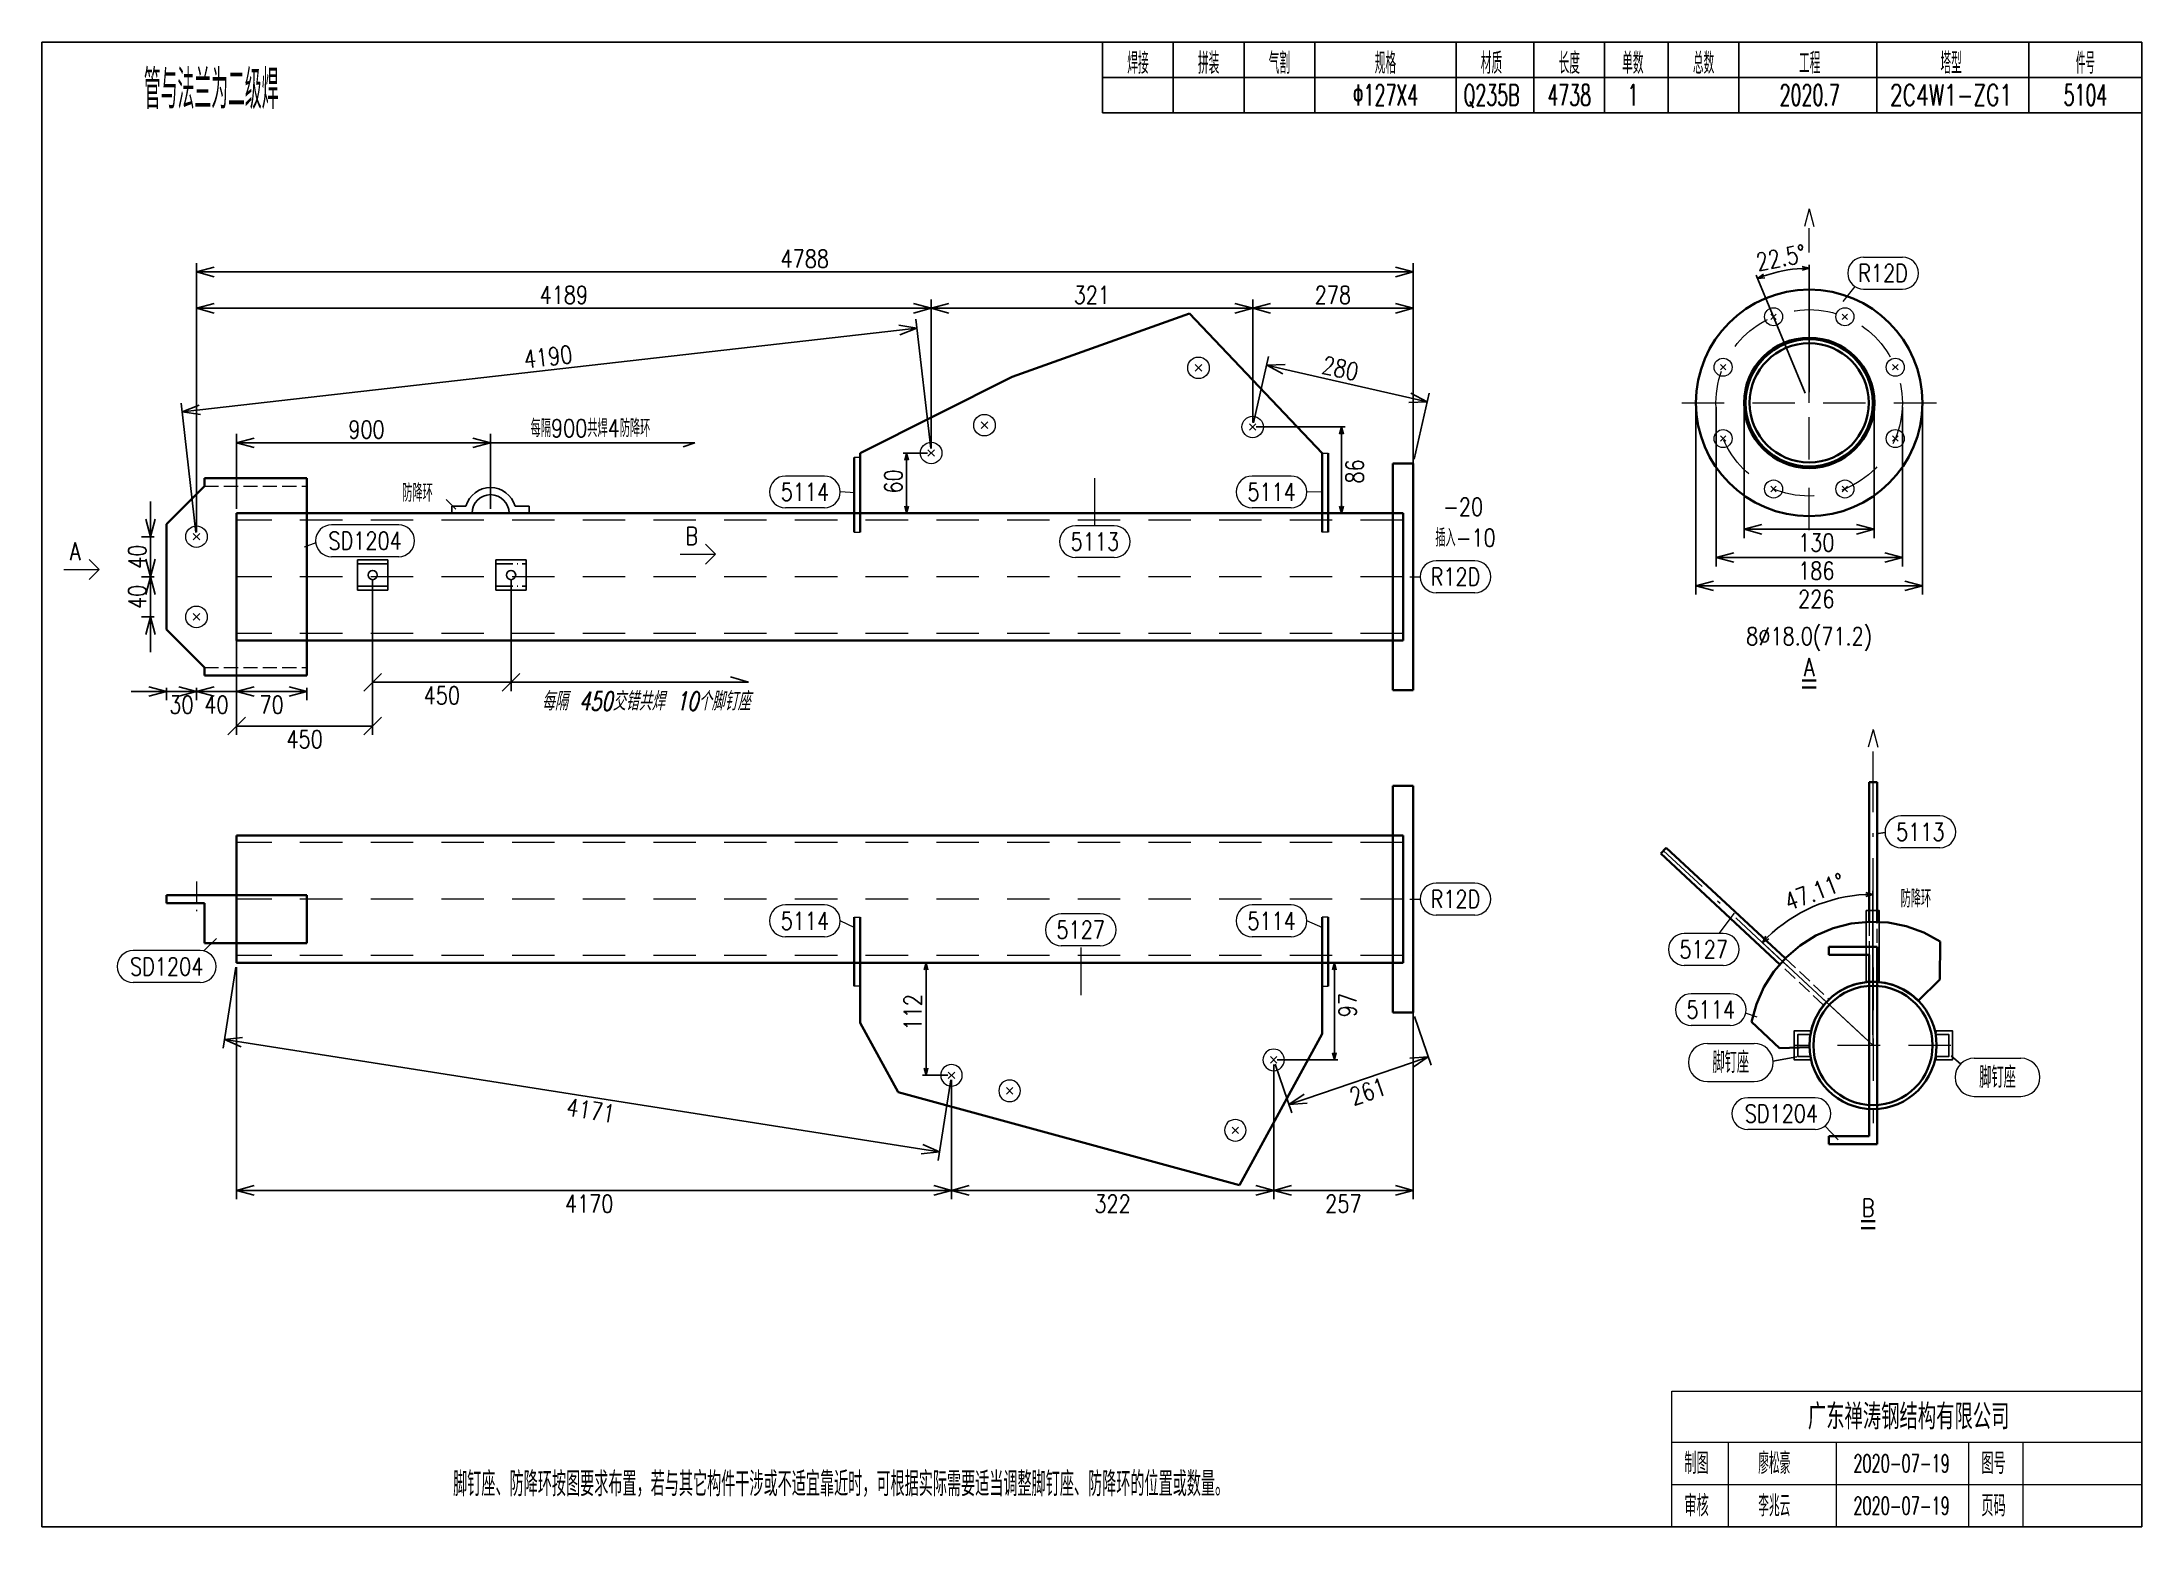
# Model space of a CAD drawing. Extents: x 154981 to 165753, y -86801 to -82885.
# Drawn here: x 157341.1 to 157638.1, y -84766.7 to -84556.7 of the extents above; entities that cross this region are included whole.
import ezdxf
from ezdxf.enums import TextEntityAlignment as Align

# ---------------------------------------------------------------- set-up
doc = ezdxf.new("R2010")
doc.units = 0
doc.header["$MEASUREMENT"] = 0
for name, pattern in [('ACAD_ISO10W100', [18, 12, -3, 0, -3]), ('一点画线', [5.2, 3, -1, 0.2, -1]), ('虚线', [2.75, 2, -0.75]), ('长一点画线', [16.5, 10, -3, 0.5, -3]), ('长虚线', [10, 6, -4])]:
    doc.linetypes.add(name, pattern=pattern)
doc.layers.get('0').update_dxf_attribs({"linetype": 'CONTINUOUS', "lineweight": 25})
doc.layers.get('Defpoints').update_dxf_attribs({"linetype": 'CONTINUOUS'})
doc.layers.add('12', color=7, linetype='CONTINUOUS')
doc.layers.add('4', color=7, linetype='CONTINUOUS', lineweight=25)
doc.layers.add('5', color=7, linetype='CONTINUOUS', lineweight=25)
doc.styles.add('DimFont', font='simplex.shx', dxfattribs={"width": 0.8, "bigfont": 'gbhzfs.shx'})
doc.styles.add('hz', font='txt.shx', dxfattribs={"width": 0.7, "oblique": 12, "bigfont": 'hztxt.shx'})
doc.styles.get("Standard").update_dxf_attribs({"font": 'simplex.shx', "width": 0.7, "height": 3, "bigfont": 'gbhzfs.shx'})
doc.dimstyles.new('DHDxfDimStyleOblique', dxfattribs={"dimtxt": 2.5, "dimasz": 2.5, "dimexe": 1.25, "dimexo": 0.625, "dimtad": 2, "dimtxsty": 'DimFont', "dimblk": 'OBLIQUE', "dimblk1": 'OBLIQUE', "dimblk2": 'OBLIQUE', "dimcen": 2.5, "dimadec": 0, "dimazin": 0, "dimtfac": 1, "dimtmove": 0, "dimatfit": 3, "dimfxl": 0, "dimarcsym": 0})
doc.dimstyles.new('DHDxfDimStyleOpen30', dxfattribs={"dimtxt": 2.5, "dimasz": 2.5, "dimexe": 1.25, "dimexo": 0.625, "dimtad": 2, "dimtxsty": 'DimFont', "dimblk": 'OPEN30', "dimblk1": 'OPEN30', "dimblk2": 'OPEN30', "dimcen": 2.5, "dimadec": 0, "dimazin": 0, "dimtfac": 1, "dimtmove": 0, "dimatfit": 3, "dimfxl": 0, "dimarcsym": 0})

msp = doc.modelspace()

# ---------------------------------------------------------------- texts
at = {"layer": '12', "color": 140, "style": 'hz', "oblique": 12, "width": 0.7}
msp.add_text('每隔 450交错共焊 10个脚钉座', height=2.625, dxfattribs=at).set_placement((157426.54016, -84649.74433), align=Align.MIDDLE)
at = {"layer": '4', "color": 1, "linetype": 'Continuous', "lineweight": 25}
for s, height, width, p in [('焊接', 3, 0.7, (157496.11666, -84559.66733)), ('拼装', 3, 0.7, (157506.11666, -84559.66733)), ('气割', 3, 0.7, (157516.11666, -84559.66733)), ('规格', 3, 0.7, (157531.11666, -84559.66733)), ('材质', 3, 0.7, (157546.11666, -84559.66733)), ('长度', 3, 0.7, (157557.11666, -84559.66733)), ('单数', 3, 0.7, (157566.11666, -84559.66733)), ('总数', 3, 0.7, (157576.11666, -84559.66733)), ('工程', 3, 0.7, (157591.11666, -84559.66733)), ('塔型', 3, 0.7, (157611.11666, -84559.66733)), ('件号', 3, 0.6, (157630.11666, -84559.66733)), ('管与法兰为二级焊', 5.5125, 0.6, (157365.04087, -84563.37392)), ('Φ127X4', 3, 0.6, (157531.11666, -84564.16733)), ('Q235B', 3, 0.6, (157546.11666, -84564.16733)), ('4738', 3, 0.6, (157557.11666, -84564.16733)), ('1', 3, 0.6, (157566.11666, -84564.16733)), ('2020.7', 3, 0.6, (157591.11666, -84564.16733)), ('2C4W1-ZG1', 3, 0.7, (157611.11666, -84564.16733)), ('5104', 3, 0.6, (157630.11666, -84564.16733))]:
    msp.add_text(s, height=height, dxfattribs=dict(at, width=width)).set_placement(p, align=Align.MIDDLE_CENTER)
at = {"layer": '4', "color": 1, "linetype": 'Continuous', "lineweight": 13}
msp.add_text('广东禅涛钢结构有限公司', height=3.6, dxfattribs=at).set_placement((157605.11666, -84751.06733), align=Align.MIDDLE_CENTER)
for s, height, width, p in [('制图', 3, 0.8, (157575.11666, -84757.66733)), ('廖松豪', 3, 0.7, (157586.11666, -84757.66733)), ('2020-07-19', 2.5, 0.6, (157604.11666, -84757.66733)), ('图号', 3, 0.8, (157617.11666, -84757.66733)), ('审核', 3, 0.8, (157575.11666, -84763.66733)), ('李兆云', 3, 0.7, (157586.11666, -84763.66733)), ('2020-07-19', 2.5, 0.6, (157604.11666, -84763.66733)), ('页码', 3, 0.8, (157617.11666, -84763.66733))]:
    msp.add_text(s, height=height, dxfattribs=dict(at, width=width)).set_placement(p, align=Align.MIDDLE_CENTER)
at = {"layer": '5', "color": 6, "linetype": 'Continuous', "lineweight": 18, "width": 0.8}
for s, p in [('R12D', (157601.4973, -84589.35531)), ('5114', (157449.0201, -84620.2956)), ('5114', (157515.0201, -84620.2956)), ('SD1204', (157386.81648, -84627.20249)), ('5113', (157490.0201, -84627.32653)), ('R12D', (157541.0201, -84632.2956)), ('5113', (157606.76956, -84668.3692)), ('R12D', (157541.0201, -84677.87199)), ('5114', (157449.0201, -84680.94856)), ('5114', (157515.0201, -84680.94856)), ('5127', (157488.0201, -84682.21693)), ('SD1204', (157358.74639, -84687.41048)), ('5127', (157576.13586, -84684.99489)), ('5114', (157577.12625, -84693.50003)), ('SD1204', (157587.1201, -84708.21399))]:
    msp.add_text(s, height=2.5, dxfattribs=at).set_placement(p, align=Align.MIDDLE_CENTER)
at = {"layer": '5', "color": 2, "linetype": 'Continuous', "lineweight": 18, "width": 0.8}
for s, p in [('每隔900共焊4防降环', (157418.68693, -84611.15204)), ('防降环', (157394.2268, -84620.30212)), ('防降环', (157606.13711, -84677.67572))]:
    msp.add_text(s, height=2.5, dxfattribs=at).set_placement(p, align=Align.MIDDLE)
at = {"layer": '5', "color": 7, "linetype": 'Continuous', "lineweight": 18, "width": 0.8}
for s, p in [('-20', (157542.10588, -84622.40071)), ('插入-10', (157542.43897, -84626.7763)), ('8%%c18.0(71.2)', (157591.04914, -84640.69964))]:
    msp.add_text(s, height=2.5, dxfattribs=at).set_placement(p, align=Align.MIDDLE_CENTER)
at = {"layer": '5', "color": 6, "linetype": 'Continuous', "lineweight": 13, "width": 0.8}
for s, p in [('B', (157433.01511, -84626.51181)), ('A', (157345.83067, -84628.67347))]:
    msp.add_text(s, height=2.5, dxfattribs=at).set_placement(p, align=Align.MIDDLE_CENTER)
at = {"layer": '5', "color": 6, "linetype": 'Continuous', "lineweight": 18, "width": 0.8}
for s, p in [('A', (157591.04914, -84643.82464)), ('B', (157599.38472, -84720.27778))]:
    msp.add_text(s, height=2.5, dxfattribs=at).set_placement(p, align=Align.TOP_CENTER)
at = {"layer": '5', "color": 1, "linetype": 'Continuous', "lineweight": 18, "width": 0.8}
for p in [(157579.95803, -84700.9751), (157617.68737, -84703.07064)]:
    msp.add_text('脚钉座', height=3, dxfattribs=at).set_placement(p, align=Align.MIDDLE_CENTER)
at = {"layer": '5', "color": 2, "linetype": 'Continuous', "lineweight": 18, "width": 0.8}
msp.add_text('脚钉座、防降环按图要求布置，若与其它构件干涉或不适宜靠近时，可根据实际需要适当调整脚钉座、防降环的位置或数量。', height=3.464208, dxfattribs=at).set_placement((157454.13801, -84758.85026), align=Align.TOP_CENTER)

# ---------------------------------------------------------------- blocks, each defined once
blk = doc.blocks.new('_OPEN30')
at = {"color": 0, "linetype": 'ByBlock', "lineweight": -2}
for p, q in [((-1, 0.27), (0, 0)), ((0, 0), (-1, -0.27)), ((0, 0), (-1, 0))]:
    blk.add_line(p, q, dxfattribs=at)
blk = doc.blocks.new('*D950')
at = {"layer": '5', "color": 3, "linetype": 'Continuous', "lineweight": -2}
for p, q in [((157368.63, -84622.67), (157368.63, -84612.1)), ((157404.55, -84622.67), (157404.55, -84612.1)), ((157402.05, -84613.35), (157371.13, -84613.35))]:
    blk.add_line(p, q, dxfattribs=at)
at = {"layer": 'Defpoints', "color": 0, "linetype": 'Continuous'}
for p in [(157368.63, -84613.35), (157368.63, -84623.3), (157404.55, -84623.3)]:
    blk.add_point(p, dxfattribs=at)
at = {"layer": '5', "color": 3, "linetype": 'Continuous', "lineweight": -2, "xscale": 2.5, "yscale": 2.5, "zscale": 2.5, "rotation": 180}
blk.add_blockref('_OPEN30', (157368.63, -84613.35), dxfattribs=at)
at = {"layer": '5', "color": 3, "linetype": 'Continuous', "lineweight": -2, "xscale": 2.5, "yscale": 2.5, "zscale": 2.5}
blk.add_blockref('_OPEN30', (157404.55, -84613.35), dxfattribs=at)
at = {"layer": '5', "color": 6, "linetype": 'Continuous', "lineweight": 18, "insert": (157387, -84611.48), "char_height": 2.5, "attachment_point": 5, "style": 'DimFont'}
blk.add_mtext('900', dxfattribs=at)
blk = doc.blocks.new('_OBLIQUE')
at = {"color": 0, "linetype": 'ByBlock', "lineweight": -2}
blk.add_line((-0.5, -0.5), (0.5, 0.5), dxfattribs=at)
blk = doc.blocks.new('*D949')
at = {"color": 0, "linetype": 'Continuous', "lineweight": -2}
for p, q in [((157387.88, -84632.67), (157387.88, -84648.45)), ((157407.45, -84632.67), (157407.45, -84648.45)), ((157407.45, -84647.2), (157387.88, -84647.2))]:
    blk.add_line(p, q, dxfattribs=at)
at = {"layer": 'Defpoints', "color": 0, "linetype": 'Continuous'}
for p in [(157387.88, -84632.05), (157407.45, -84632.05), (157387.88, -84647.2)]:
    blk.add_point(p, dxfattribs=at)
at = {"color": 0, "linetype": 'Continuous', "lineweight": -2, "xscale": 2.5, "yscale": 2.5, "zscale": 2.5, "rotation": 180}
blk.add_blockref('_OBLIQUE', (157387.88, -84647.2), dxfattribs=at)
at = {"color": 0, "linetype": 'Continuous', "lineweight": -2, "xscale": 2.5, "yscale": 2.5, "zscale": 2.5}
blk.add_blockref('_OBLIQUE', (157407.45, -84647.2), dxfattribs=at)
at = {"color": 0, "linetype": 'Continuous', "insert": (157397.67, -84649.07), "char_height": 2.5, "attachment_point": 5, "style": 'DimFont'}
blk.add_mtext('450', dxfattribs=at)
blk = doc.blocks.new('*D948')
at = {"color": 0, "linetype": 'Continuous', "lineweight": -2}
for p, q in [((157387.88, -84632.67), (157387.88, -84654.65)), ((157368.63, -84638.79), (157368.63, -84654.65)), ((157368.63, -84653.4), (157387.88, -84653.4))]:
    blk.add_line(p, q, dxfattribs=at)
at = {"layer": 'Defpoints', "color": 0, "linetype": 'Continuous'}
for p in [(157387.88, -84632.05), (157368.63, -84638.17), (157387.88, -84653.4)]:
    blk.add_point(p, dxfattribs=at)
at = {"color": 0, "linetype": 'Continuous', "lineweight": -2, "xscale": 2.5, "yscale": 2.5, "zscale": 2.5, "rotation": 180}
blk.add_blockref('_OBLIQUE', (157368.63, -84653.4), dxfattribs=at)
at = {"color": 0, "linetype": 'Continuous', "lineweight": -2, "xscale": 2.5, "yscale": 2.5, "zscale": 2.5}
blk.add_blockref('_OBLIQUE', (157387.88, -84653.4), dxfattribs=at)
at = {"color": 0, "linetype": 'Continuous', "insert": (157378.26, -84655.27), "char_height": 2.5, "attachment_point": 5, "style": 'DimFont'}
blk.add_mtext('450', dxfattribs=at)
blk = doc.blocks.new('*D975')
at = {"layer": '5', "color": 3, "linetype": 'Continuous', "lineweight": -2}
for p, q in [((157368.63, -84648.01), (157368.63, -84649.76)), ((157376.05, -84648.51), (157371.13, -84648.51)), ((157378.55, -84648.01), (157378.55, -84649.76))]:
    blk.add_line(p, q, dxfattribs=at)
at = {"layer": 'Defpoints', "color": 0, "linetype": 'Continuous'}
for p in [(157368.63, -84647.38), (157378.55, -84647.38), (157368.63, -84648.51)]:
    blk.add_point(p, dxfattribs=at)
at = {"layer": '5', "color": 3, "linetype": 'Continuous', "lineweight": -2, "xscale": 2.5, "yscale": 2.5, "zscale": 2.5, "rotation": 180}
blk.add_blockref('_OPEN30', (157368.63, -84648.51), dxfattribs=at)
at = {"layer": '5', "color": 3, "linetype": 'Continuous', "lineweight": -2, "xscale": 2.5, "yscale": 2.5, "zscale": 2.5}
blk.add_blockref('_OPEN30', (157378.55, -84648.51), dxfattribs=at)
at = {"layer": '5', "color": 6, "linetype": 'Continuous', "lineweight": 18, "insert": (157373.59, -84650.38), "char_height": 2.5, "attachment_point": 5, "line_spacing_factor": 0.6, "style": 'DimFont'}
blk.add_mtext('70', dxfattribs=at)
blk = doc.blocks.new('*D974')
at = {"layer": '5', "color": 3, "linetype": 'Continuous', "lineweight": -2}
for p, q in [((157360.46, -84648.51), (157357.96, -84648.51)), ((157362.96, -84648.01), (157362.96, -84649.76)), ((157368.63, -84648.51), (157362.96, -84648.51)), ((157368.63, -84648.01), (157368.63, -84649.76)), ((157371.13, -84648.51), (157373.63, -84648.51))]:
    blk.add_line(p, q, dxfattribs=at)
at = {"layer": 'Defpoints', "color": 0, "linetype": 'Continuous'}
for p in [(157362.96, -84647.38), (157368.63, -84647.38), (157362.96, -84648.51)]:
    blk.add_point(p, dxfattribs=at)
at = {"layer": '5', "color": 3, "linetype": 'Continuous', "lineweight": -2, "xscale": 2.5, "yscale": 2.5, "zscale": 2.5}
blk.add_blockref('_OPEN30', (157362.96, -84648.51), dxfattribs=at)
at = {"layer": '5', "color": 3, "linetype": 'Continuous', "lineweight": -2, "xscale": 2.5, "yscale": 2.5, "zscale": 2.5, "rotation": 180}
blk.add_blockref('_OPEN30', (157368.63, -84648.51), dxfattribs=at)
at = {"layer": '5', "color": 6, "linetype": 'Continuous', "lineweight": 18, "insert": (157365.79, -84650.38), "char_height": 2.5, "attachment_point": 5, "line_spacing_factor": 0.6, "style": 'DimFont'}
blk.add_mtext('40', dxfattribs=at)
blk = doc.blocks.new('*D973')
at = {"layer": '5', "color": 3, "linetype": 'Continuous', "lineweight": -2}
for p, q in [((157356.21, -84648.51), (157353.71, -84648.51)), ((157358.71, -84648.01), (157358.71, -84649.76)), ((157362.96, -84648.51), (157358.71, -84648.51)), ((157362.96, -84648.01), (157362.96, -84649.76)), ((157365.46, -84648.51), (157367.96, -84648.51))]:
    blk.add_line(p, q, dxfattribs=at)
at = {"layer": 'Defpoints', "color": 0, "linetype": 'Continuous'}
for p in [(157358.71, -84647.38), (157362.96, -84647.38), (157358.71, -84648.51)]:
    blk.add_point(p, dxfattribs=at)
at = {"layer": '5', "color": 3, "linetype": 'Continuous', "lineweight": -2, "xscale": 2.5, "yscale": 2.5, "zscale": 2.5}
blk.add_blockref('_OPEN30', (157358.71, -84648.51), dxfattribs=at)
at = {"layer": '5', "color": 3, "linetype": 'Continuous', "lineweight": -2, "xscale": 2.5, "yscale": 2.5, "zscale": 2.5, "rotation": 180}
blk.add_blockref('_OPEN30', (157362.96, -84648.51), dxfattribs=at)
at = {"layer": '5', "color": 6, "linetype": 'Continuous', "lineweight": 18, "insert": (157360.83, -84650.38), "char_height": 2.5, "attachment_point": 5, "line_spacing_factor": 0.6, "style": 'DimFont'}
blk.add_mtext('30', dxfattribs=at)
blk = doc.blocks.new('*D972')
at = {"layer": '5', "color": 3, "linetype": 'Continuous', "lineweight": -2}
for p, q in [((157356.46, -84624.13), (157356.46, -84621.63)), ((157356.96, -84626.63), (157355.21, -84626.63)), ((157356.46, -84626.63), (157356.46, -84632.3)), ((157356.96, -84632.3), (157355.21, -84632.3)), ((157356.46, -84634.8), (157356.46, -84637.3))]:
    blk.add_line(p, q, dxfattribs=at)
at = {"layer": 'Defpoints', "color": 0, "linetype": 'Continuous'}
for p in [(157357.58, -84626.63), (157356.46, -84632.3), (157357.58, -84632.3)]:
    blk.add_point(p, dxfattribs=at)
at = {"layer": '5', "color": 3, "linetype": 'Continuous', "lineweight": -2, "xscale": 2.5, "yscale": 2.5, "zscale": 2.5}
for p, rotation in [((157356.46, -84626.63), 270), ((157356.46, -84632.3), 90)]:
    blk.add_blockref('_OPEN30', p, dxfattribs=dict(at, rotation=rotation))
at = {"layer": '5', "color": 6, "linetype": 'Continuous', "lineweight": 18, "insert": (157354.58, -84629.46), "char_height": 2.5, "attachment_point": 5, "rotation": 90, "line_spacing_factor": 0.6, "style": 'DimFont'}
blk.add_mtext('40', dxfattribs=at)
blk = doc.blocks.new('*D971')
at = {"layer": '5', "color": 3, "linetype": 'Continuous', "lineweight": -2}
for p, q in [((157356.46, -84629.8), (157356.46, -84627.3)), ((157356.96, -84632.3), (157355.21, -84632.3)), ((157356.46, -84632.3), (157356.46, -84637.96)), ((157356.96, -84637.96), (157355.21, -84637.96)), ((157356.46, -84640.46), (157356.46, -84642.96))]:
    blk.add_line(p, q, dxfattribs=at)
at = {"layer": 'Defpoints', "color": 0, "linetype": 'Continuous'}
for p in [(157357.58, -84632.3), (157356.46, -84637.96), (157357.58, -84637.96)]:
    blk.add_point(p, dxfattribs=at)
at = {"layer": '5', "color": 3, "linetype": 'Continuous', "lineweight": -2, "xscale": 2.5, "yscale": 2.5, "zscale": 2.5}
for p, rotation in [((157356.46, -84632.3), 270), ((157356.46, -84637.96), 90)]:
    blk.add_blockref('_OPEN30', p, dxfattribs=dict(at, rotation=rotation))
at = {"layer": '5', "color": 6, "linetype": 'Continuous', "lineweight": 18, "insert": (157354.58, -84635.13), "char_height": 2.5, "attachment_point": 5, "rotation": 90, "line_spacing_factor": 0.6, "style": 'DimFont'}
blk.add_mtext('40', dxfattribs=at)
blk = doc.blocks.new('板孔21.5')
at = {"layer": '5', "color": 7, "linetype": 'Continuous', "lineweight": 13}
for p, q in [((-0.3, -0.3), (0.3, 0.3)), ((0.3, -0.3), (-0.3, 0.3))]:
    blk.add_line(p, q, dxfattribs=at)
blk.add_circle((0, 0), 1, dxfattribs=at)
blk = doc.blocks.new('*D970')
at = {"layer": '5', "color": 3, "linetype": 'Continuous', "lineweight": -2}
for p, q in [((157512.47, -84610.5), (157514.6, -84601.16)), ((157516.76, -84602.93), (157534.57, -84606.99)), ((157535.16, -84615.67), (157537.29, -84606.33))]:
    blk.add_line(p, q, dxfattribs=at)
at = {"layer": 'Defpoints', "color": 0, "linetype": 'Continuous'}
for p in [(157537.01, -84607.55), (157512.34, -84611.11), (157535.02, -84616.28)]:
    blk.add_point(p, dxfattribs=at)
at = {"layer": '5', "color": 3, "linetype": 'Continuous', "lineweight": -2, "xscale": 2.5, "yscale": 2.5, "zscale": 2.5}
for p, rotation in [((157514.33, -84602.38), 167.1560682577903), ((157537.01, -84607.55), 347.1560682577903)]:
    blk.add_blockref('_OPEN30', p, dxfattribs=dict(at, rotation=rotation))
at = {"layer": '5', "color": 6, "linetype": 'Continuous', "lineweight": 18, "insert": (157524.74, -84602.83), "char_height": 2.5, "attachment_point": 5, "rotation": 347.1561, "line_spacing_factor": 0.6, "style": 'DimFont'}
blk.add_mtext('280', dxfattribs=at)
blk = doc.blocks.new('*D969')
at = {"layer": '5', "color": 3, "linetype": 'Continuous', "lineweight": -2}
for p, q in [((157363.43, -84608.68), (157462.37, -84597.41)), ((157466.8, -84614.17), (157464.72, -84595.88)), ((157362.89, -84626.01), (157360.81, -84607.72))]:
    blk.add_line(p, q, dxfattribs=at)
at = {"layer": 'Defpoints', "color": 0, "linetype": 'Continuous'}
for p in [(157464.86, -84597.12), (157466.87, -84614.79), (157362.96, -84626.63)]:
    blk.add_point(p, dxfattribs=at)
at = {"layer": '5', "color": 3, "linetype": 'Continuous', "lineweight": -2, "xscale": 2.5, "yscale": 2.5, "zscale": 2.5}
for p, rotation in [((157464.86, -84597.12), 6.497287008920926), ((157360.95, -84608.96), 186.4972870089209)]:
    blk.add_blockref('_OPEN30', p, dxfattribs=dict(at, rotation=rotation))
at = {"layer": '5', "color": 6, "linetype": 'Continuous', "lineweight": 18, "insert": (157412.69, -84601.18), "char_height": 2.5, "attachment_point": 5, "rotation": 6.4973, "line_spacing_factor": 0.6, "style": 'DimFont'}
blk.add_mtext('4190', dxfattribs=at)
blk = doc.blocks.new('*D968')
at = {"layer": '5', "color": 3, "linetype": 'Continuous', "lineweight": -2}
for p, q in [((157512.84, -84611.11), (157525.41, -84611.11)), ((157524.91, -84622.3), (157524.91, -84612.11)), ((157512.84, -84623.3), (157525.41, -84623.3))]:
    blk.add_line(p, q, dxfattribs=at)
at = {"layer": 'Defpoints', "color": 0, "linetype": 'Continuous'}
for p in [(157512.34, -84611.11), (157524.91, -84611.11), (157512.34, -84623.3)]:
    blk.add_point(p, dxfattribs=at)
at = {"layer": '5', "color": 3, "linetype": 'Continuous', "lineweight": -2}
for p, rotation in [((157524.91, -84611.11), 90), ((157524.91, -84623.3), 270)]:
    blk.add_blockref('_OPEN30', p, dxfattribs=dict(at, rotation=rotation))
at = {"layer": '5', "color": 6, "linetype": 'Continuous', "lineweight": 18, "insert": (157526.78, -84617.39), "char_height": 2.5, "attachment_point": 5, "rotation": 90, "line_spacing_factor": 0.6, "style": 'DimFont'}
blk.add_mtext('86', dxfattribs=at)
blk = doc.blocks.new('*D967')
at = {"layer": '5', "color": 3, "linetype": 'Continuous', "lineweight": -2}
for p, q in [((157466.37, -84614.79), (157462.9, -84614.79)), ((157463.4, -84622.3), (157463.4, -84615.79)), ((157466.37, -84623.3), (157462.9, -84623.3))]:
    blk.add_line(p, q, dxfattribs=at)
at = {"layer": 'Defpoints', "color": 0, "linetype": 'Continuous'}
for p in [(157463.4, -84614.79), (157466.87, -84614.79), (157466.87, -84623.3)]:
    blk.add_point(p, dxfattribs=at)
at = {"layer": '5', "color": 3, "linetype": 'Continuous', "lineweight": -2}
for p, rotation in [((157463.4, -84614.79), 90), ((157463.4, -84623.3), 270)]:
    blk.add_blockref('_OPEN30', p, dxfattribs=dict(at, rotation=rotation))
at = {"layer": '5', "color": 6, "linetype": 'Continuous', "lineweight": 18, "insert": (157461.52, -84618.81), "char_height": 2.5, "attachment_point": 5, "rotation": 90, "line_spacing_factor": 0.6, "style": 'DimFont'}
blk.add_mtext('60', dxfattribs=at)
blk = doc.blocks.new('*D966')
at = {"layer": '5', "color": 3, "linetype": 'Continuous', "lineweight": -2}
for p, q in [((157362.96, -84626), (157362.96, -84587.94)), ((157535.02, -84631.67), (157535.02, -84587.94)), ((157532.52, -84589.19), (157365.46, -84589.19))]:
    blk.add_line(p, q, dxfattribs=at)
at = {"layer": 'Defpoints', "color": 0, "linetype": 'Continuous'}
for p in [(157362.96, -84589.19), (157362.96, -84626.63), (157535.02, -84632.3)]:
    blk.add_point(p, dxfattribs=at)
at = {"layer": '5', "color": 3, "linetype": 'Continuous', "lineweight": -2, "xscale": 2.5, "yscale": 2.5, "zscale": 2.5, "rotation": 180}
blk.add_blockref('_OPEN30', (157362.96, -84589.19), dxfattribs=at)
at = {"layer": '5', "color": 3, "linetype": 'Continuous', "lineweight": -2, "xscale": 2.5, "yscale": 2.5, "zscale": 2.5}
blk.add_blockref('_OPEN30', (157535.02, -84589.19), dxfattribs=at)
at = {"layer": '5', "color": 6, "linetype": 'Continuous', "lineweight": 18, "insert": (157448.99, -84587.32), "char_height": 2.5, "attachment_point": 5, "line_spacing_factor": 0.6, "style": 'DimFont'}
blk.add_mtext('4788', dxfattribs=at)
blk = doc.blocks.new('*D965')
at = {"layer": '5', "color": 3, "linetype": 'Continuous', "lineweight": -2}
for p, q in [((157512.34, -84610.48), (157512.34, -84593.07)), ((157532.52, -84594.32), (157514.84, -84594.32)), ((157535.02, -84631.67), (157535.02, -84593.07))]:
    blk.add_line(p, q, dxfattribs=at)
at = {"layer": 'Defpoints', "color": 0, "linetype": 'Continuous'}
for p in [(157512.34, -84594.32), (157512.34, -84611.11), (157535.02, -84632.3)]:
    blk.add_point(p, dxfattribs=at)
at = {"layer": '5', "color": 3, "linetype": 'Continuous', "lineweight": -2, "xscale": 2.5, "yscale": 2.5, "zscale": 2.5, "rotation": 180}
blk.add_blockref('_OPEN30', (157512.34, -84594.32), dxfattribs=at)
at = {"layer": '5', "color": 3, "linetype": 'Continuous', "lineweight": -2, "xscale": 2.5, "yscale": 2.5, "zscale": 2.5}
blk.add_blockref('_OPEN30', (157535.02, -84594.32), dxfattribs=at)
at = {"layer": '5', "color": 6, "linetype": 'Continuous', "lineweight": 18, "insert": (157523.68, -84592.44), "char_height": 2.5, "attachment_point": 5, "line_spacing_factor": 0.6, "style": 'DimFont'}
blk.add_mtext('278', dxfattribs=at)
blk = doc.blocks.new('*D964')
at = {"layer": '5', "color": 3, "linetype": 'Continuous', "lineweight": -2}
for p, q in [((157466.87, -84614.17), (157466.87, -84593.07)), ((157509.84, -84594.32), (157469.37, -84594.32)), ((157512.34, -84610.48), (157512.34, -84593.07))]:
    blk.add_line(p, q, dxfattribs=at)
at = {"layer": 'Defpoints', "color": 0, "linetype": 'Continuous'}
for p in [(157466.87, -84594.32), (157512.34, -84611.11), (157466.87, -84614.79)]:
    blk.add_point(p, dxfattribs=at)
at = {"layer": '5', "color": 3, "linetype": 'Continuous', "lineweight": -2, "xscale": 2.5, "yscale": 2.5, "zscale": 2.5, "rotation": 180}
blk.add_blockref('_OPEN30', (157466.87, -84594.32), dxfattribs=at)
at = {"layer": '5', "color": 3, "linetype": 'Continuous', "lineweight": -2, "xscale": 2.5, "yscale": 2.5, "zscale": 2.5}
blk.add_blockref('_OPEN30', (157512.34, -84594.32), dxfattribs=at)
at = {"layer": '5', "color": 6, "linetype": 'Continuous', "lineweight": 18, "insert": (157489.6, -84592.44), "char_height": 2.5, "attachment_point": 5, "line_spacing_factor": 0.6, "style": 'DimFont'}
blk.add_mtext('321', dxfattribs=at)
blk = doc.blocks.new('*D963')
at = {"layer": '5', "color": 3, "linetype": 'Continuous', "lineweight": -2}
for p, q in [((157362.96, -84626), (157362.96, -84593.07)), ((157464.37, -84594.32), (157365.46, -84594.32)), ((157466.87, -84614.17), (157466.87, -84593.07))]:
    blk.add_line(p, q, dxfattribs=at)
at = {"layer": 'Defpoints', "color": 0, "linetype": 'Continuous'}
for p in [(157362.96, -84594.32), (157466.87, -84614.79), (157362.96, -84626.63)]:
    blk.add_point(p, dxfattribs=at)
at = {"layer": '5', "color": 3, "linetype": 'Continuous', "lineweight": -2, "xscale": 2.5, "yscale": 2.5, "zscale": 2.5, "rotation": 180}
blk.add_blockref('_OPEN30', (157362.96, -84594.32), dxfattribs=at)
at = {"layer": '5', "color": 3, "linetype": 'Continuous', "lineweight": -2, "xscale": 2.5, "yscale": 2.5, "zscale": 2.5}
blk.add_blockref('_OPEN30', (157466.87, -84594.32), dxfattribs=at)
at = {"layer": '5', "color": 6, "linetype": 'Continuous', "lineweight": 18, "insert": (157414.92, -84592.44), "char_height": 2.5, "attachment_point": 5, "line_spacing_factor": 0.6, "style": 'DimFont'}
blk.add_mtext('4189', dxfattribs=at)
blk = doc.blocks.new('*D962')
at = {"layer": '5', "color": 3, "linetype": 'Continuous', "lineweight": -2}
for p, q in [((157535.22, -84694.48), (157537.58, -84701.38)), ((157515.52, -84701.2), (157517.87, -84708.11)), ((157519.84, -84706.12), (157534.81, -84701.01))]:
    blk.add_line(p, q, dxfattribs=at)
at = {"layer": 'Defpoints', "color": 0, "linetype": 'Continuous'}
for p in [(157535.02, -84693.89), (157515.31, -84700.61), (157537.17, -84700.2)]:
    blk.add_point(p, dxfattribs=at)
at = {"layer": '5', "color": 3, "linetype": 'Continuous', "lineweight": -2, "xscale": 2.5, "yscale": 2.5, "zscale": 2.5}
for p, rotation in [((157537.17, -84700.2), 18.84418052739881), ((157517.47, -84706.92), 198.8441805273988)]:
    blk.add_blockref('_OPEN30', p, dxfattribs=dict(at, rotation=rotation))
at = {"layer": '5', "color": 6, "linetype": 'Continuous', "lineweight": 18, "insert": (157528.63, -84705.1), "char_height": 2.5, "attachment_point": 5, "rotation": 18.8442, "line_spacing_factor": 0.6, "style": 'DimFont'}
blk.add_mtext('261', dxfattribs=at)
blk = doc.blocks.new('*D961')
at = {"layer": '5', "color": 3, "linetype": 'Continuous', "lineweight": -2}
for p, q in [((157368.53, -84687.49), (157366.73, -84698.95)), ((157369.39, -84698.1), (157465.57, -84713.24)), ((157469.65, -84703.41), (157467.84, -84714.86))]:
    blk.add_line(p, q, dxfattribs=at)
at = {"layer": 'Defpoints', "color": 0, "linetype": 'Continuous'}
for p in [(157368.63, -84686.87), (157469.74, -84702.79), (157468.04, -84713.63)]:
    blk.add_point(p, dxfattribs=at)
at = {"layer": '5', "color": 3, "linetype": 'Continuous', "lineweight": -2, "xscale": 2.5, "yscale": 2.5, "zscale": 2.5}
for p, rotation in [((157366.92, -84697.71), 171.0548799131927), ((157468.04, -84713.63), 351.0548799131927)]:
    blk.add_blockref('_OPEN30', p, dxfattribs=dict(at, rotation=rotation))
at = {"layer": '5', "color": 6, "linetype": 'Continuous', "lineweight": 18, "insert": (157418.73, -84707.76), "char_height": 2.5, "attachment_point": 5, "rotation": 351.0549, "line_spacing_factor": 0.6, "style": 'DimFont'}
blk.add_mtext('4171', dxfattribs=at)
blk = doc.blocks.new('*D960')
at = {"layer": '5', "color": 3, "linetype": 'Continuous', "lineweight": -2}
for p, q in [((157515.81, -84686.87), (157524.4, -84686.87)), ((157523.9, -84687.87), (157523.9, -84699.61)), ((157515.81, -84700.61), (157524.4, -84700.61))]:
    blk.add_line(p, q, dxfattribs=at)
at = {"layer": 'Defpoints', "color": 0, "linetype": 'Continuous'}
for p in [(157515.31, -84686.87), (157515.31, -84700.61), (157523.9, -84700.61)]:
    blk.add_point(p, dxfattribs=at)
at = {"layer": '5', "color": 3, "linetype": 'Continuous', "lineweight": -2}
for p, rotation in [((157523.9, -84686.87), 90), ((157523.9, -84700.61), 270)]:
    blk.add_blockref('_OPEN30', p, dxfattribs=dict(at, rotation=rotation))
at = {"layer": '5', "color": 6, "linetype": 'Continuous', "lineweight": 18, "insert": (157525.77, -84692.87), "char_height": 2.5, "attachment_point": 5, "rotation": 90, "line_spacing_factor": 0.6, "style": 'DimFont'}
blk.add_mtext('97', dxfattribs=at)
blk = doc.blocks.new('*D959')
at = {"layer": '5', "color": 3, "linetype": 'Continuous', "lineweight": -2}
for p, q in [((157469.24, -84686.87), (157465.65, -84686.87)), ((157466.15, -84687.87), (157466.15, -84701.79)), ((157469.24, -84702.79), (157465.65, -84702.79))]:
    blk.add_line(p, q, dxfattribs=at)
at = {"layer": 'Defpoints', "color": 0, "linetype": 'Continuous'}
for p in [(157469.74, -84686.87), (157466.15, -84702.79), (157469.74, -84702.79)]:
    blk.add_point(p, dxfattribs=at)
at = {"layer": '5', "color": 3, "linetype": 'Continuous', "lineweight": -2}
for p, rotation in [((157466.15, -84686.87), 90), ((157466.15, -84702.79), 270)]:
    blk.add_blockref('_OPEN30', p, dxfattribs=dict(at, rotation=rotation))
at = {"layer": '5', "color": 6, "linetype": 'Continuous', "lineweight": 18, "insert": (157464.27, -84693.87), "char_height": 2.5, "attachment_point": 5, "rotation": 90, "line_spacing_factor": 0.6, "style": 'DimFont'}
blk.add_mtext('112', dxfattribs=at)
blk = doc.blocks.new('*D958')
at = {"layer": '5', "color": 3, "linetype": 'Continuous', "lineweight": -2}
for p, q in [((157535.02, -84678.5), (157535.02, -84720.32)), ((157515.31, -84701.24), (157515.31, -84720.32)), ((157532.52, -84719.07), (157517.81, -84719.07))]:
    blk.add_line(p, q, dxfattribs=at)
at = {"layer": 'Defpoints', "color": 0, "linetype": 'Continuous'}
for p in [(157535.02, -84677.87), (157515.31, -84700.61), (157515.31, -84719.07)]:
    blk.add_point(p, dxfattribs=at)
at = {"layer": '5', "color": 3, "linetype": 'Continuous', "lineweight": -2, "xscale": 2.5, "yscale": 2.5, "zscale": 2.5, "rotation": 180}
blk.add_blockref('_OPEN30', (157515.31, -84719.07), dxfattribs=at)
at = {"layer": '5', "color": 3, "linetype": 'Continuous', "lineweight": -2, "xscale": 2.5, "yscale": 2.5, "zscale": 2.5}
blk.add_blockref('_OPEN30', (157535.02, -84719.07), dxfattribs=at)
at = {"layer": '5', "color": 6, "linetype": 'Continuous', "lineweight": 18, "insert": (157525.17, -84720.95), "char_height": 2.5, "attachment_point": 5, "line_spacing_factor": 0.6, "style": 'DimFont'}
blk.add_mtext('257', dxfattribs=at)
blk = doc.blocks.new('*D957')
at = {"layer": '5', "color": 3, "linetype": 'Continuous', "lineweight": -2}
for p, q in [((157515.31, -84701.24), (157515.31, -84720.32)), ((157469.74, -84703.41), (157469.74, -84720.32)), ((157512.81, -84719.07), (157472.24, -84719.07))]:
    blk.add_line(p, q, dxfattribs=at)
at = {"layer": 'Defpoints', "color": 0, "linetype": 'Continuous'}
for p in [(157515.31, -84700.61), (157469.74, -84702.79), (157469.74, -84719.07)]:
    blk.add_point(p, dxfattribs=at)
at = {"layer": '5', "color": 3, "linetype": 'Continuous', "lineweight": -2, "xscale": 2.5, "yscale": 2.5, "zscale": 2.5, "rotation": 180}
blk.add_blockref('_OPEN30', (157469.74, -84719.07), dxfattribs=at)
at = {"layer": '5', "color": 3, "linetype": 'Continuous', "lineweight": -2, "xscale": 2.5, "yscale": 2.5, "zscale": 2.5}
blk.add_blockref('_OPEN30', (157515.31, -84719.07), dxfattribs=at)
at = {"layer": '5', "color": 6, "linetype": 'Continuous', "lineweight": 18, "insert": (157492.53, -84720.95), "char_height": 2.5, "attachment_point": 5, "line_spacing_factor": 0.6, "style": 'DimFont'}
blk.add_mtext('322', dxfattribs=at)
blk = doc.blocks.new('*D956')
at = {"layer": '5', "color": 3, "linetype": 'Continuous', "lineweight": -2}
for p, q in [((157368.63, -84687.5), (157368.63, -84720.32)), ((157469.74, -84703.41), (157469.74, -84720.32)), ((157467.24, -84719.07), (157371.13, -84719.07))]:
    blk.add_line(p, q, dxfattribs=at)
at = {"layer": 'Defpoints', "color": 0, "linetype": 'Continuous'}
for p in [(157368.63, -84686.87), (157469.74, -84702.79), (157368.63, -84719.07)]:
    blk.add_point(p, dxfattribs=at)
at = {"layer": '5', "color": 3, "linetype": 'Continuous', "lineweight": -2, "xscale": 2.5, "yscale": 2.5, "zscale": 2.5, "rotation": 180}
blk.add_blockref('_OPEN30', (157368.63, -84719.07), dxfattribs=at)
at = {"layer": '5', "color": 3, "linetype": 'Continuous', "lineweight": -2, "xscale": 2.5, "yscale": 2.5, "zscale": 2.5}
blk.add_blockref('_OPEN30', (157469.74, -84719.07), dxfattribs=at)
at = {"layer": '5', "color": 6, "linetype": 'Continuous', "lineweight": 18, "insert": (157418.5, -84720.95), "char_height": 2.5, "attachment_point": 5, "line_spacing_factor": 0.6, "style": 'DimFont'}
blk.add_mtext('4170', dxfattribs=at)
blk = doc.blocks.new('板孔默认')
at = {"layer": '5', "color": 7, "linetype": 'Continuous', "lineweight": 13}
for p, q in [((-0.3, -0.3), (0.3, 0.3)), ((0.3, -0.3), (-0.3, 0.3))]:
    blk.add_line(p, q, dxfattribs=at)
blk.add_circle((0, 0), 1, dxfattribs=at)
blk = doc.blocks.new('*D955')
at = {"layer": '5', "color": 134, "linetype": 'Continuous', "lineweight": -2}
for p, q in [((157575.03, -84608.32), (157575.03, -84634.82)), ((157607.06, -84608.32), (157607.06, -84634.82)), ((157577.53, -84633.57), (157604.56, -84633.57))]:
    blk.add_line(p, q, dxfattribs=at)
at = {"layer": 'Defpoints', "color": 0, "linetype": 'Continuous'}
for p in [(157575.03, -84607.7), (157607.06, -84607.7), (157607.06, -84633.57)]:
    blk.add_point(p, dxfattribs=at)
at = {"layer": '5', "color": 134, "linetype": 'Continuous', "lineweight": -2, "xscale": 2.5, "yscale": 2.5, "zscale": 2.5, "rotation": 180}
blk.add_blockref('_OPEN30', (157575.03, -84633.57), dxfattribs=at)
at = {"layer": '5', "color": 134, "linetype": 'Continuous', "lineweight": -2, "xscale": 2.5, "yscale": 2.5, "zscale": 2.5}
blk.add_blockref('_OPEN30', (157607.06, -84633.57), dxfattribs=at)
at = {"layer": '5', "color": 134, "linetype": 'Continuous', "lineweight": 18, "insert": (157592.05, -84635.45), "char_height": 2.5, "attachment_point": 5, "line_spacing_factor": 0.6, "style": 'DimFont'}
blk.add_mtext('226', dxfattribs=at)
blk = doc.blocks.new('*D954')
at = {"layer": '5', "color": 134, "linetype": 'Continuous', "lineweight": -2}
for p, q in [((157581.84, -84608.32), (157581.84, -84626.82)), ((157600.26, -84608.32), (157600.26, -84626.82)), ((157584.34, -84625.57), (157597.76, -84625.57))]:
    blk.add_line(p, q, dxfattribs=at)
at = {"layer": 'Defpoints', "color": 0, "linetype": 'Continuous'}
for p in [(157581.84, -84607.7), (157600.26, -84607.7), (157600.26, -84625.57)]:
    blk.add_point(p, dxfattribs=at)
at = {"layer": '5', "color": 134, "linetype": 'Continuous', "lineweight": -2, "xscale": 2.5, "yscale": 2.5, "zscale": 2.5, "rotation": 180}
blk.add_blockref('_OPEN30', (157581.84, -84625.57), dxfattribs=at)
at = {"layer": '5', "color": 134, "linetype": 'Continuous', "lineweight": -2, "xscale": 2.5, "yscale": 2.5, "zscale": 2.5}
blk.add_blockref('_OPEN30', (157600.26, -84625.57), dxfattribs=at)
at = {"layer": '5', "color": 134, "linetype": 'Continuous', "lineweight": 18, "insert": (157592.05, -84627.45), "char_height": 2.5, "attachment_point": 5, "line_spacing_factor": 0.6, "style": 'DimFont'}
blk.add_mtext('130', dxfattribs=at)
blk = doc.blocks.new('*D953')
at = {"layer": '5', "color": 134, "linetype": 'Continuous', "lineweight": -2}
for p, q in [((157577.87, -84608.32), (157577.87, -84630.82)), ((157604.23, -84608.32), (157604.23, -84630.82)), ((157580.37, -84629.57), (157601.73, -84629.57))]:
    blk.add_line(p, q, dxfattribs=at)
at = {"layer": 'Defpoints', "color": 0, "linetype": 'Continuous'}
for p in [(157577.87, -84607.7), (157604.23, -84607.7), (157604.23, -84629.57)]:
    blk.add_point(p, dxfattribs=at)
at = {"layer": '5', "color": 134, "linetype": 'Continuous', "lineweight": -2, "xscale": 2.5, "yscale": 2.5, "zscale": 2.5, "rotation": 180}
blk.add_blockref('_OPEN30', (157577.87, -84629.57), dxfattribs=at)
at = {"layer": '5', "color": 134, "linetype": 'Continuous', "lineweight": -2, "xscale": 2.5, "yscale": 2.5, "zscale": 2.5}
blk.add_blockref('_OPEN30', (157604.23, -84629.57), dxfattribs=at)
at = {"layer": '5', "color": 134, "linetype": 'Continuous', "lineweight": 18, "insert": (157592.05, -84631.45), "char_height": 2.5, "attachment_point": 5, "line_spacing_factor": 0.6, "style": 'DimFont'}
blk.add_mtext('186', dxfattribs=at)
blk = doc.blocks.new('*D952')
at = {"layer": '5', "color": 3, "linetype": 'Continuous', "lineweight": -2}
for p, q in [((157591.05, -84606.2), (157591.05, -84588.16)), ((157590.48, -84606.31), (157583.57, -84589.65))]:
    blk.add_line(p, q, dxfattribs=at)
blk.add_arc((157591.05, -84607.7), 19.04, 93.0094, 109.4906, dxfattribs=at)
at = {"layer": 'Defpoints', "color": 0, "linetype": 'Continuous'}
for p in [(157586.12, -84589.31), (157590.67, -84606.78), (157591.05, -84606.7), (157591.05, -84607.7)]:
    blk.add_point(p, dxfattribs=at)
at = {"layer": '5', "color": 3, "linetype": 'Continuous', "lineweight": -2}
for p, rotation in [((157591.05, -84588.66), 1.50469544996547), ((157583.76, -84590.11), 200.9953045488773)]:
    blk.add_blockref('_OPEN30', p, dxfattribs=dict(at, rotation=rotation))
at = {"layer": '5', "color": 6, "linetype": 'Continuous', "lineweight": 18, "insert": (157587.04, -84587.17), "char_height": 2.5, "attachment_point": 5, "rotation": 11.0623, "style": 'DimFont'}
blk.add_mtext('22.5%%d', dxfattribs=at)
blk = doc.blocks.new('*D951')
at = {"layer": '5', "color": 3, "linetype": 'Continuous', "lineweight": -2}
for p, q in [((157600.07, -84697.06), (157600.07, -84676.71)), ((157598.97, -84697.54), (157584.06, -84683.69))]:
    blk.add_line(p, q, dxfattribs=at)
blk.add_arc((157600.07, -84698.56), 21.36, 92.6828, 134.4278, dxfattribs=at)
at = {"layer": 'Defpoints', "color": 0, "linetype": 'Continuous'}
for p in [(157588.94, -84680.33), (157599.34, -84697.88), (157600.07, -84697.56), (157600.07, -84698.56)]:
    blk.add_point(p, dxfattribs=at)
at = {"layer": '5', "color": 3, "linetype": 'Continuous', "lineweight": -2}
for p, rotation in [((157600.07, -84677.21), 1.341400864735422), ((157584.43, -84684.03), 225.7692290183483)]:
    blk.add_blockref('_OPEN30', p, dxfattribs=dict(at, rotation=rotation))
at = {"layer": '5', "color": 6, "linetype": 'Continuous', "lineweight": 18, "insert": (157591.82, -84676.85), "char_height": 2.5, "attachment_point": 5, "rotation": 20.8213, "style": 'DimFont'}
blk.add_mtext('47.11%%d', dxfattribs=at)
blk = doc.blocks.new('CTDHK')
at = {"color": 0, "linetype": 'Continuous'}
for p, q in [((0, 210), (297, 210)), ((0, 0), (0, 210)), ((297, 210), (297, 0)), ((297, 0), (0, 0))]:
    blk.add_line(p, q, dxfattribs=at)

# ---------------------------------------------------------------- dimensions: what is measured, and where the dimension line sits
at = {"color": 0, "linetype": 'Continuous'}
for base, p1, picture, middle in [((157387.88382, -84653.39832), (157368.62882, -84638.1696), '*D948', (157378.25632, -84655.27332)), ((157387.88382, -84647.19535), (157407.4522, -84632.0466), '*D949', (157397.66801, -84649.07035))]:
    dim = msp.add_linear_dim(base=base, p1=p1, p2=(157387.88382, -84632.0466), angle=180, text='450', dimstyle='DHDxfDimStyleOblique', dxfattribs=at)
    dim.commit()
    dim.dimension.update_dxf_attribs({"geometry": picture, "text_midpoint": middle})
at = {"layer": '5', "color": 3, "linetype": 'Continuous', "lineweight": 18}
for base, center, p1, p2, text, picture, middle in [((157586.12092, -84589.30726), (157591.04914, -84607.69964), (157591.04914, -84606.69964), (157590.66645, -84606.77576), '22.5%%d', '*D952', (157587.39557, -84589.01226)), ((157588.94356, -84680.33489), (157600.07387, -84698.5642), (157600.07387, -84697.5642), (157599.3412, -84697.88362), '47.11%%d', '*D951', (157592.48185, -84678.60041))]:
    dim = msp.add_angular_dim_3p(base=base, center=center, p1=p1, p2=p2, text=text, dimstyle='DHDxfDimStyleOpen30', override={"dimasz": 1, "dimexe": 0.5, "dimexo": 0.5, "dimclrd": 3, "dimclre": 3, "dimclrt": 6}, dxfattribs=at)
    dim.commit()
    dim.dimension.update_dxf_attribs({"geometry": picture, "text_midpoint": middle, "dimtype": 165})
for base, p1, p2, angle, text, override, picture, middle, dimtype in [((157362.95953, -84589.19201), (157535.0201, -84632.2956), (157362.95953, -84626.62631), 180, '4788', {"dimtxt": 2.5, "dimclrd": 3, "dimclre": 3, "dimclrt": 6}, '*D966', (157448.98982, -84589.19201), 160), ((157362.95953, -84594.31701), (157466.87101, -84614.79208), (157362.95953, -84626.62631), 180, '4189', {"dimtxt": 2.5, "dimclrd": 3, "dimclre": 3, "dimclrt": 6}, '*D963', (157414.91527, -84594.31701), 160), ((157466.87101, -84594.31701), (157512.33505, -84611.10764), (157466.87101, -84614.79208), 180, '321', {"dimtxt": 2.5, "dimclrd": 3, "dimclre": 3, "dimclrt": 6}, '*D964', (157489.60303, -84594.31701), 160), ((157512.33505, -84594.31701), (157535.0201, -84632.2956), (157512.33505, -84611.10764), 180, '278', {"dimtxt": 2.5, "dimclrd": 3, "dimclre": 3, "dimclrt": 6}, '*D965', (157523.67757, -84594.31701), 160), ((157464.85894, -84597.12499), (157362.95953, -84626.62631), (157466.87101, -84614.79208), 6.497287, '4190', {"dimtxt": 2.5, "dimclrd": 3, "dimclre": 3, "dimclrt": 6}, '*D969', (157412.90321, -84603.0421), 161), ((157537.01046, -84607.55024), (157512.33505, -84611.10764), (157535.0201, -84616.27985), 347.1560683, '280', {"dimtxt": 2.5, "dimclrd": 3, "dimclre": 3, "dimclrt": 6}, '*D970', (157524.32542, -84604.65804), 161), ((157368.62882, -84613.35011), (157404.55329, -84623.2956), (157368.62882, -84623.2956), 180, '900', {"dimclrd": 3, "dimclre": 3, "dimclrt": 6}, '*D950', (157387.0041, -84613.35011), 160), ((157524.90979, -84611.10764), (157512.33505, -84623.2956), (157512.33505, -84611.10764), 90, '86', {"dimasz": 1, "dimexe": 0.5, "dimexo": 0.5, "dimclrd": 3, "dimclre": 3, "dimclrt": 6}, '*D968', (157524.90979, -84617.38959), 161), ((157463.3986, -84614.79208), (157466.87101, -84623.2956), (157466.87101, -84614.79208), 90, '60', {"dimasz": 1, "dimexe": 0.5, "dimexo": 0.5, "dimclrd": 3, "dimclre": 3, "dimclrt": 6}, '*D967', (157463.3986, -84618.8083), 161), ((157515.31488, -84719.07415), (157535.0201, -84677.87199), (157515.31488, -84700.61291), 180, '257', {"dimtxt": 2.5, "dimclrd": 3, "dimclre": 3, "dimclrt": 6}, '*D958', (157525.16749, -84719.07415), 160), ((157468.03844, -84713.62723), (157368.62882, -84686.87199), (157469.74458, -84702.78789), 351.0548799, '4171', {"dimtxt": 2.5, "dimclrd": 3, "dimclre": 3, "dimclrt": 6}, '*D961', (157419.02592, -84705.91252), 161), ((157368.62882, -84719.07415), (157469.74458, -84702.78789), (157368.62882, -84686.87199), 180, '4170', {"dimtxt": 2.5, "dimclrd": 3, "dimclre": 3, "dimclrt": 6}, '*D956', (157418.49785, -84719.07415), 160), ((157466.1451, -84702.78789), (157469.74458, -84686.87199), (157469.74458, -84702.78789), 270, '112', {"dimasz": 1, "dimexe": 0.5, "dimexo": 0.5, "dimclrd": 3, "dimclre": 3, "dimclrt": 6}, '*D959', (157466.1451, -84693.87199), 161), ((157523.8951, -84700.61291), (157515.31488, -84686.87199), (157515.31488, -84700.61291), 270, '97', {"dimasz": 1, "dimexe": 0.5, "dimexo": 0.5, "dimclrd": 3, "dimclre": 3, "dimclrt": 6}, '*D960', (157523.8951, -84692.87199), 161), ((157537.1743, -84700.19972), (157515.31488, -84700.61291), (157535.0201, -84693.88774), 18.8441805, '261', {"dimtxt": 2.5, "dimclrd": 3, "dimclre": 3, "dimclrt": 6}, '*D962', (157528.02625, -84703.32184), 161), ((157469.74458, -84719.07415), (157515.31488, -84700.61291), (157469.74458, -84702.78789), 180, '322', {"dimtxt": 2.5, "dimclrd": 3, "dimclre": 3, "dimclrt": 6}, '*D957', (157492.52973, -84719.07415), 160)]:
    dim = msp.add_linear_dim(base=base, p1=p1, p2=p2, angle=angle, text=text, dimstyle='DHDxfDimStyleOpen30', override=override, dxfattribs=at)
    dim.commit()
    dim.dimension.update_dxf_attribs({"geometry": picture, "text_midpoint": middle, "dimtype": dimtype})
at = {"layer": '5', "color": 134, "linetype": 'Continuous', "lineweight": 18}
for base, p1, p2, text, picture, middle in [((157607.06489, -84633.57464), (157575.03339, -84607.69964), (157607.06489, -84607.69964), '226', '*D955', (157592.04914, -84633.57464)), ((157604.23024, -84629.57464), (157577.86804, -84607.69964), (157604.23024, -84607.69964), '186', '*D953', (157592.04914, -84629.57464)), ((157600.26174, -84625.57464), (157581.83654, -84607.69964), (157600.26174, -84607.69964), '130', '*D954', (157592.04914, -84625.57464))]:
    dim = msp.add_linear_dim(base=base, p1=p1, p2=p2, angle=0, text=text, dimstyle='DHDxfDimStyleOpen30', override={"dimtxt": 2.5, "dimclrd": 134, "dimclre": 134, "dimclrt": 134}, dxfattribs=at)
    dim.commit()
    dim.dimension.update_dxf_attribs({"geometry": picture, "text_midpoint": middle, "dimtype": 161})
at = {"layer": '5', "color": 6, "linetype": 'Continuous', "lineweight": 18}
for base, p1, p2, angle, text, picture, middle in [((157356.45756, -84632.2956), (157357.58256, -84626.62631), (157357.58256, -84632.2956), 270, '40', '*D972', (157356.45756, -84629.46095)), ((157356.45756, -84637.96489), (157357.58256, -84632.2956), (157357.58256, -84637.96489), 270, '40', '*D971', (157356.45756, -84635.13025)), ((157358.70756, -84648.50623), (157362.95953, -84647.38123), (157358.70756, -84647.38123), 180, '30', '*D973', (157360.83355, -84648.50623)), ((157362.95953, -84648.50623), (157368.62882, -84647.38123), (157362.95953, -84647.38123), 180, '40', '*D974', (157365.79418, -84648.50623)), ((157368.62882, -84648.50623), (157378.55008, -84647.38123), (157368.62882, -84647.38123), 180, '70', '*D975', (157373.58945, -84648.50623))]:
    dim = msp.add_linear_dim(base=base, p1=p1, p2=p2, angle=angle, text=text, dimstyle='DHDxfDimStyleOpen30', override={"dimtxt": 2.5, "dimclrd": 3, "dimclre": 3, "dimclrt": 6}, dxfattribs=at)
    dim.commit()
    dim.dimension.update_dxf_attribs({"geometry": picture, "text_midpoint": middle, "dimtype": 160})

# ---------------------------------------------------------------- linework, layer by layer
at = {"color": 3, "linetype": 'Continuous'}
for p, q in [((157404.55329, -84613.35011), (157433.46019, -84613.35011)), ((157433.46019, -84613.35011), (157431.78492, -84613.91174)), ((157399.65696, -84622.72012), (157398.26921, -84621.38557)), ((157600.49695, -84668.6443), (157601.77512, -84668.46181)), ((157585.90928, -84700.80285), (157589.32155, -84700.19208)), ((157611.13816, -84700.05427), (157612.47916, -84701.20763))]:
    msp.add_line(p, q, dxfattribs=at)
at = {"color": 0, "linetype": 'Continuous'}
for p, q in [((157385.74495, -84630.4786), (157390.01182, -84630.4786)), ((157385.74495, -84633.6146), (157390.01182, -84633.6146))]:
    msp.add_line(p, q, dxfattribs=at)
at = {"color": 0, "linetype": 'ACAD_ISO10W100', "ltscale": 0.2}
for p, q in [((157405.31334, -84630.4786), (157409.5802, -84630.4786)), ((157405.31334, -84633.6146), (157409.5802, -84633.6146))]:
    msp.add_line(p, q, dxfattribs=at)
at = {"color": 0, "linetype": 'Continuous'}
for points in [[(157390.01182, -84629.9186), (157385.75582, -84629.9186), (157385.75582, -84634.1746), (157390.01182, -84634.1746)], [(157409.5802, -84629.9186), (157405.3242, -84629.9186), (157405.3242, -84634.1746), (157409.5802, -84634.1746)]]:
    msp.add_lwpolyline(points, close=True, dxfattribs=at)
at = {"color": 3, "linetype": 'Continuous'}
msp.add_lwpolyline([(157599.10557, -84679.50584), (157600.94464, -84679.50584), (157600.94464, -84689.53813), (157599.10557, -84689.53813)], close=True, dxfattribs=at)
for points in [[(157591.26825, -84697.02131), (157589.43279, -84697.02131), (157589.43279, -84700.11625), (157591.2576, -84700.11625), (157591.2576, -84700.62131), (157588.94474, -84700.62131), (157588.94474, -84696.4982), (157591.25092, -84696.4982), (157591.26825, -84697.02131)], [(157608.97424, -84697.02131), (157610.80971, -84697.02131), (157610.80971, -84700.11625), (157608.9849, -84700.11625), (157608.9849, -84700.62131), (157611.29776, -84700.62131), (157611.29776, -84696.4982), (157608.99158, -84696.4982), (157608.97424, -84697.02131)]]:
    msp.add_lwpolyline(points, dxfattribs=at)
at = {"color": 0, "linetype": 'Continuous'}
for centre in [(157387.88382, -84632.0466), (157407.4522, -84632.0466)]:
    msp.add_circle(centre, 0.65504, dxfattribs=at)
at = {"layer": '12'}
for p, q in [((157399.08262, -84622.2956), (157399.08262, -84623.2956)), ((157401.07551, -84622.2956), (157399.08262, -84622.2956)), ((157401.93459, -84623.2956), (157399.08262, -84623.2956)), ((157410.02396, -84623.2956), (157407.17198, -84623.2956)), ((157410.02396, -84622.2956), (157408.03107, -84622.2956)), ((157410.02396, -84622.2956), (157410.02396, -84623.2956)), ((157407.4522, -84647.19535), (157441.05497, -84647.19535)), ((157441.05497, -84647.19535), (157438.50722, -84646.45867))]:
    msp.add_line(p, q, dxfattribs=at)
for radius, start, end in [(3.61869, 16.0420559, 163.9579441), (2.61869, 0, 180)]:
    msp.add_arc((157404.55329, -84623.2956), radius, start, end, dxfattribs=at)
at = {"layer": '4', "color": 1, "linetype": 'Continuous', "lineweight": 25}
for p, q in [((157491.11666, -84566.66733), (157491.11666, -84556.66733)), ((157501.11666, -84566.66733), (157501.11666, -84556.66733)), ((157511.11666, -84566.66733), (157511.11666, -84556.66733)), ((157521.11666, -84566.66733), (157521.11666, -84556.66733)), ((157541.11666, -84566.66733), (157541.11666, -84556.66733)), ((157552.11666, -84566.66733), (157552.11666, -84556.66733)), ((157562.11666, -84566.66733), (157562.11666, -84556.66733)), ((157571.11666, -84566.66733), (157571.11666, -84556.66733)), ((157581.11666, -84566.66733), (157581.11666, -84556.66733)), ((157600.61666, -84566.66733), (157600.61666, -84556.66733)), ((157622.11666, -84566.66733), (157622.11666, -84556.66733)), ((157491.11666, -84561.66733), (157638.11666, -84561.66733)), ((157491.11666, -84566.66733), (157638.11666, -84566.66733))]:
    msp.add_line(p, q, dxfattribs=at)
at = {"layer": '4', "color": 1, "linetype": 'Continuous', "lineweight": 18}
for p, q in [((157571.61666, -84766.66733), (157571.61666, -84747.46733)), ((157571.61666, -84747.46733), (157638.11666, -84747.46733)), ((157571.61666, -84754.66733), (157638.11666, -84754.66733)), ((157579.61666, -84766.66733), (157579.61666, -84754.66733)), ((157594.91666, -84766.66733), (157594.91666, -84754.66733)), ((157613.61666, -84766.66733), (157613.61666, -84754.66733)), ((157621.31666, -84766.66733), (157621.31666, -84754.66733)), ((157571.61666, -84760.66733), (157638.11666, -84760.66733))]:
    msp.add_line(p, q, dxfattribs=at)
msp.add_lwpolyline([(157341.11666, -84556.66733), (157341.11666, -84766.66733), (157638.11666, -84766.66733), (157638.11666, -84556.66733)], close=True, dxfattribs=at)
at = {"layer": '5', "color": 7, "linetype": '长一点画线', "lineweight": 18}
for p, q in [((157591.04914, -84580.23979), (157590.37927, -84582.73979)), ((157591.04914, -84580.23979), (157590.37927, -84582.73979)), ((157591.04914, -84580.23979), (157591.71901, -84582.73979)), ((157591.04914, -84580.23979), (157591.71901, -84582.73979)), ((157591.04914, -84586.44964), (157591.04914, -84583.00113)), ((157591.04914, -84607.69964), (157591.04914, -84588.94964)), ((157600.07387, -84653.89366), (157599.404, -84656.39366)), ((157600.07387, -84653.89366), (157599.404, -84656.39366)), ((157600.07387, -84653.89366), (157600.74375, -84656.39366)), ((157600.07387, -84653.89366), (157600.74375, -84656.39366)), ((157600.07387, -84698.5642), (157600.07387, -84656.99674))]:
    msp.add_line(p, q, dxfattribs=at)
at = {"layer": '5', "color": 3, "linetype": 'Continuous', "lineweight": 18}
for p, q in [((157598.7473, -84587.10531), (157604.2473, -84587.10531)), ((157595.87443, -84593.36051), (157597.53581, -84591.25544)), ((157598.7473, -84591.60531), (157604.2473, -84591.60531)), ((157451.7701, -84618.0456), (157446.2701, -84618.0456)), ((157517.7701, -84618.0456), (157512.2701, -84618.0456)), ((157456.11477, -84620.43098), (157454.0201, -84620.2956)), ((157490.01428, -84625.0804), (157490.0201, -84618.33038)), ((157522.31186, -84620.32614), (157520.0201, -84620.2956)), ((157451.7701, -84622.5456), (157446.2701, -84622.5456)), ((157517.7701, -84622.5456), (157512.2701, -84622.5456)), ((157391.56648, -84624.95249), (157382.06648, -84624.95249)), ((157492.7701, -84625.07653), (157487.2701, -84625.07653)), ((157378.25059, -84628.0387), (157379.87008, -84627.46825)), ((157391.56648, -84629.45249), (157382.06648, -84629.45249)), ((157492.7701, -84629.57653), (157487.2701, -84629.57653)), ((157543.7701, -84630.0456), (157538.2701, -84630.0456)), ((157534.55238, -84632.2956), (157536.0201, -84632.2956)), ((157543.7701, -84634.5456), (157538.2701, -84634.5456)), ((157609.51956, -84666.1192), (157604.01956, -84666.1192)), ((157609.51956, -84670.6192), (157604.01956, -84670.6192)), ((157543.7701, -84675.62199), (157538.2701, -84675.62199)), ((157451.7701, -84678.69856), (157446.2701, -84678.69856)), ((157490.7701, -84679.96693), (157485.2701, -84679.96693)), ((157517.7701, -84678.69856), (157512.2701, -84678.69856)), ((157534.55238, -84677.87199), (157536.0201, -84677.87199)), ((157543.7701, -84680.12199), (157538.2701, -84680.12199)), ((157580.45175, -84679.8516), (157578.25623, -84682.74489)), ((157365.80653, -84683.42391), (157363.98789, -84685.19861)), ((157451.7701, -84683.19856), (157446.2701, -84683.19856)), ((157456.06996, -84681.94399), (157454.0201, -84680.94856)), ((157517.7701, -84683.19856), (157512.2701, -84683.19856)), ((157522.26705, -84681.94399), (157520.0201, -84680.94856)), ((157578.88586, -84682.74489), (157573.38586, -84682.74489)), ((157363.49639, -84685.16048), (157353.99639, -84685.16048)), ((157490.7701, -84684.46693), (157485.2701, -84684.46693)), ((157488.05769, -84684.70636), (157488.0201, -84691.45707)), ((157578.88586, -84687.24489), (157573.38586, -84687.24489)), ((157363.49639, -84689.66048), (157353.99639, -84689.66048)), ((157579.87625, -84691.25003), (157574.37625, -84691.25003)), ((157583.709, -84694.54982), (157582.06129, -84694.00526)), ((157579.87625, -84695.75003), (157574.37625, -84695.75003)), ((157591.8701, -84705.96399), (157582.3701, -84705.96399)), ((157595.13955, -84711.91999), (157593.26107, -84709.94569)), ((157591.8701, -84710.46399), (157582.3701, -84710.46399))]:
    msp.add_line(p, q, dxfattribs=at)
at = {"layer": '5', "color": 240, "linetype": '长虚线', "lineweight": 18}
for p, q in [((157591.04914, -84625.71538), (157591.04914, -84589.68389)), ((157573.03339, -84607.69964), (157609.06489, -84607.69964)), ((157600.07387, -84687.5642), (157600.07387, -84709.5642)), ((157611.07387, -84698.5642), (157589.07387, -84698.5642))]:
    msp.add_line(p, q, dxfattribs=at)
at = {"layer": '5', "color": 7, "linetype": 'Continuous', "lineweight": 35}
for p, q in [((157503.4085, -84595.06701), (157478.34384, -84604.00136)), ((157522.17155, -84614.79166), (157503.4085, -84595.06701)), ((157478.34384, -84604.00136), (157456.82485, -84614.81533)), ((157456.82485, -84614.81533), (157456.82485, -84623.2956)), ((157522.17155, -84623.2956), (157522.17155, -84614.79166)), ((157522.17155, -84625.97752), (157522.17155, -84614.79879)), ((157523.02194, -84614.79879), (157523.02194, -84625.97752)), ((157455.97446, -84615.43414), (157455.97446, -84625.97752)), ((157456.82485, -84625.97752), (157456.82485, -84615.43414)), ((157535.0201, -84616.27985), (157532.18545, -84616.27985)), ((157532.18545, -84616.27985), (157532.18545, -84648.31135)), ((157535.0201, -84648.31135), (157535.0201, -84616.27985)), ((157364.09339, -84619.46883), (157358.70756, -84624.85465)), ((157364.09339, -84618.33497), (157364.09339, -84619.46883)), ((157378.55008, -84618.33497), (157364.09339, -84618.33497)), ((157378.55008, -84646.25623), (157378.55008, -84618.33497)), ((157533.60278, -84623.2956), (157368.62882, -84623.2956)), ((157368.62882, -84623.2956), (157368.62882, -84641.2956)), ((157456.82485, -84623.2956), (157522.17155, -84623.2956)), ((157533.60278, -84641.2956), (157533.60278, -84623.2956)), ((157358.70756, -84624.85465), (157358.70756, -84639.73654)), ((157358.70756, -84639.73654), (157364.09339, -84645.12237)), ((157368.62882, -84641.2956), (157533.60278, -84641.2956)), ((157364.09339, -84645.12237), (157364.09339, -84646.25623)), ((157364.09339, -84646.25623), (157378.55008, -84646.25623)), ((157532.18545, -84648.31135), (157535.0201, -84648.31135)), ((157532.18545, -84661.85625), (157535.0201, -84661.85625)), ((157532.18545, -84693.88774), (157532.18545, -84661.85625)), ((157535.0201, -84661.85625), (157535.0201, -84693.88774)), ((157600.6408, -84661.33561), (157599.50694, -84661.33561)), ((157599.50694, -84661.33561), (157599.50694, -84681.07372)), ((157600.6408, -84681.11837), (157600.6408, -84661.33561)), ((157368.62882, -84686.87199), (157368.62882, -84668.87199)), ((157368.62882, -84668.87199), (157533.60278, -84668.87199)), ((157533.60278, -84668.87199), (157533.60278, -84686.87199)), ((157570.04998, -84671.44845), (157570.82167, -84670.6177)), ((157586.90601, -84687.1062), (157570.04998, -84671.44845)), ((157570.82167, -84670.6177), (157587.64498, -84686.24507)), ((157358.70756, -84677.30506), (157358.70756, -84678.43892)), ((157378.55008, -84677.30506), (157358.70756, -84677.30506)), ((157378.55008, -84684.10821), (157378.55008, -84677.30506)), ((157358.70756, -84678.43892), (157364.09339, -84678.43892)), ((157364.09339, -84678.43892), (157364.09339, -84684.10821)), ((157455.97446, -84690.17381), (157455.97446, -84680.44623)), ((157456.82485, -84680.44623), (157456.82485, -84690.17381)), ((157522.17155, -84680.44623), (157522.17155, -84690.17381)), ((157523.02194, -84690.17381), (157523.02194, -84680.44623)), ((157589.77324, -84684.412), (157592.00624, -84683.03033)), ((157592.00624, -84683.03033), (157594.42081, -84681.99825)), ((157594.42081, -84681.99825), (157596.96259, -84681.33899)), ((157596.96259, -84681.33899), (157599.5744, -84681.06739)), ((157599.5744, -84681.06739), (157602.19745, -84681.18956)), ((157602.19745, -84681.18956), (157604.7727, -84681.70274)), ((157604.7727, -84681.70274), (157607.24221, -84682.5954)), ((157607.24221, -84682.5954), (157609.55039, -84683.84743)), ((157364.09339, -84684.10821), (157378.55008, -84684.10821)), ((157586.04773, -84688.09257), (157587.77206, -84686.11217)), ((157587.77206, -84686.11217), (157589.77324, -84684.412)), ((157600.6408, -84684.60357), (157593.83765, -84684.60357)), ((157593.83765, -84684.60357), (157593.83765, -84685.73743)), ((157593.83765, -84685.73743), (157599.50694, -84685.73743)), ((157599.50694, -84685.73743), (157599.50694, -84711.39097)), ((157600.6408, -84712.52483), (157600.6408, -84684.60357)), ((157609.55039, -84683.84743), (157609.5115, -84689.2612)), ((157533.60278, -84686.87199), (157368.62882, -84686.87199)), ((157522.17155, -84686.87199), (157456.82485, -84686.87199)), ((157456.82485, -84686.87199), (157456.82485, -84695.37593)), ((157522.17155, -84696.92895), (157522.17155, -84686.87199)), ((157584.63906, -84690.30863), (157586.04773, -84688.09257)), ((157609.5115, -84689.2612), (157606.48339, -84692.24612)), ((157583.57776, -84692.71049), (157584.63906, -84690.30863)), ((157594.25486, -84691.69841), (157593.29677, -84692.64214)), ((157595.34287, -84690.90799), (157594.25486, -84691.69841)), ((157596.53652, -84690.2885), (157595.34287, -84690.90799)), ((157597.80915, -84689.8538), (157596.53652, -84690.2885)), ((157599.13235, -84689.61358), (157597.80915, -84689.8538)), ((157600.47657, -84689.57321), (157599.13235, -84689.61358)), ((157601.8118, -84689.73359), (157600.47657, -84689.57321)), ((157603.10823, -84690.09114), (157601.8118, -84689.73359)), ((157604.3369, -84690.63788), (157603.10823, -84690.09114)), ((157605.47039, -84691.36159), (157604.3369, -84690.63788)), ((157606.48339, -84692.24612), (157605.47039, -84691.36159)), ((157456.82485, -84695.37593), (157462.21068, -84705.17412)), ((157535.0201, -84693.88774), (157532.18545, -84693.88774)), ((157582.8877, -84695.24409), (157583.57776, -84692.71049)), ((157586.82773, -84698.95712), (157582.8877, -84695.24409)), ((157591.85255, -84694.90225), (157591.39868, -84696.16817)), ((157592.48999, -84693.71809), (157591.85255, -84694.90225)), ((157593.29677, -84692.64214), (157592.48999, -84693.71809)), ((157510.48695, -84718.32415), (157522.17155, -84696.92895)), ((157591.1385, -84697.48759), (157591.07783, -84698.83105)), ((157591.39868, -84696.16817), (157591.1385, -84697.48759)), ((157591.07783, -84698.83105), (157586.82773, -84698.95712)), ((157462.21068, -84705.17412), (157510.48695, -84718.32415)), ((157599.50694, -84711.39097), (157593.83765, -84711.39097)), ((157593.83765, -84711.39097), (157593.83765, -84712.52483)), ((157593.83765, -84712.52483), (157600.6408, -84712.52483))]:
    msp.add_line(p, q, dxfattribs=at)
at = {"layer": '5', "color": 7, "linetype": '虚线', "lineweight": 18}
for p, q in [((157522.17155, -84614.79879), (157523.02194, -84614.79879)), ((157456.82485, -84615.43414), (157455.97446, -84615.43414)), ((157364.09339, -84619.46883), (157378.55008, -84619.46883)), ((157455.97446, -84625.97752), (157456.82485, -84625.97752)), ((157523.02194, -84625.97752), (157522.17155, -84625.97752)), ((157364.09339, -84645.12237), (157378.55008, -84645.12237)), ((157455.97446, -84680.44623), (157456.82485, -84680.44623)), ((157523.02194, -84680.44623), (157522.17155, -84680.44623)), ((157599.50694, -84681.07372), (157599.50694, -84689.5642)), ((157600.6408, -84689.5642), (157600.6408, -84681.11837)), ((157587.64498, -84686.24507), (157593.86569, -84692.02357)), ((157593.09401, -84692.85431), (157586.90601, -84687.1062)), ((157456.82485, -84690.17381), (157455.97446, -84690.17381)), ((157522.17155, -84690.17381), (157523.02194, -84690.17381)), ((157593.91284, -84691.97914), (157593.1352, -84692.80432)), ((157599.50694, -84689.5642), (157600.6408, -84689.5642))]:
    msp.add_line(p, q, dxfattribs=at)
at = {"layer": '5', "color": 7, "linetype": '长虚线', "lineweight": 18}
for p, q in [((157533.60278, -84624.2956), (157368.62882, -84624.2956)), ((157533.60278, -84640.2956), (157368.62882, -84640.2956)), ((157533.60278, -84669.87199), (157368.62882, -84669.87199)), ((157533.60278, -84685.87199), (157368.62882, -84685.87199))]:
    msp.add_line(p, q, dxfattribs=at)
at = {"layer": '5', "color": 6, "linetype": 'Continuous', "lineweight": 13}
for p, q in [((157349.20133, -84631.24044), (157347.78711, -84629.82623)), ((157431.38577, -84629.07878), (157436.38577, -84629.07878)), ((157436.38577, -84629.07878), (157434.97155, -84627.66457)), ((157436.38577, -84629.07878), (157434.97155, -84630.49299)), ((157344.20133, -84631.24044), (157349.20133, -84631.24044)), ((157349.20133, -84631.24044), (157347.78711, -84632.65466))]:
    msp.add_line(p, q, dxfattribs=at)
at = {"layer": '5', "color": 56, "linetype": '长虚线', "lineweight": 18}
for p, q in [((157533.60278, -84632.2956), (157368.62882, -84632.2956)), ((157533.60278, -84677.87199), (157368.62882, -84677.87199))]:
    msp.add_line(p, q, dxfattribs=at)
at = {"layer": '5', "color": 3, "linetype": 'Continuous', "lineweight": 35}
for p, q in [((157590.04914, -84646.94964), (157592.04914, -84646.94964)), ((157590.04914, -84647.94964), (157592.04914, -84647.94964)), ((157598.38472, -84723.40278), (157600.38472, -84723.40278)), ((157598.38472, -84724.40278), (157600.38472, -84724.40278))]:
    msp.add_line(p, q, dxfattribs=at)
at = {"layer": '5', "color": 240, "linetype": '长一点画线', "lineweight": 18}
for q in [(157600.07387, -84661.33561), (157570.43583, -84671.03307)]:
    msp.add_line((157600.07387, -84698.5642), q, dxfattribs=at)
at = {"layer": '5', "color": 7, "linetype": '一点画线', "lineweight": 18}
msp.add_line((157362.95953, -84675.37199), (157362.95953, -84680.37199), dxfattribs=at)
msp.add_line((157362.95953, -84675.37199), (157362.95953, -84680.37199), dxfattribs=at)
at = {"layer": '5', "color": 1, "linetype": 'Continuous', "lineweight": 18}
for p, q in [((157576.65803, -84698.2751), (157583.25803, -84698.2751)), ((157614.38737, -84700.37064), (157620.98737, -84700.37064)), ((157576.65803, -84703.6751), (157583.25803, -84703.6751)), ((157614.38737, -84705.77064), (157620.98737, -84705.77064))]:
    msp.add_line(p, q, dxfattribs=at)
at = {"layer": '5', "color": 7, "linetype": 'Continuous', "lineweight": 35}
for centre, radius in [((157591.04914, -84607.69964), 16.01575), ((157591.04914, -84607.69964), 9.2126), ((157591.04914, -84607.69964), 9), ((157591.04914, -84607.69964), 9), ((157591.04914, -84607.69964), 8.43307), ((157591.04914, -84607.69964), 8.43307), ((157600.07387, -84698.5642), 9), ((157600.07387, -84698.5642), 9), ((157600.07387, -84698.5642), 8.43307), ((157600.07387, -84698.5642), 8.43307)]:
    msp.add_circle(centre, radius, dxfattribs=at)
at = {"layer": '5', "color": 240, "linetype": '长虚线', "lineweight": 18}
msp.add_circle((157591.04914, -84607.69964), 13.1811, dxfattribs=at)
at = {"layer": '5', "color": 3, "linetype": 'Continuous', "lineweight": 18}
for centre, start, end in [((157598.7473, -84589.35531), 90, 270), ((157604.2473, -84589.35531), 270, 90), ((157446.2701, -84620.2956), 90, 270), ((157451.7701, -84620.2956), 270, 90), ((157512.2701, -84620.2956), 90, 270), ((157517.7701, -84620.2956), 270, 90), ((157382.06648, -84627.20249), 90, 270), ((157391.56648, -84627.20249), 270, 90), ((157487.2701, -84627.32653), 90, 270), ((157492.7701, -84627.32653), 270, 90), ((157538.2701, -84632.2956), 90, 270), ((157543.7701, -84632.2956), 270, 90), ((157604.01956, -84668.3692), 90, 270), ((157609.51956, -84668.3692), 270, 90), ((157538.2701, -84677.87199), 90, 270), ((157543.7701, -84677.87199), 270, 90), ((157446.2701, -84680.94856), 90, 270), ((157451.7701, -84680.94856), 270, 90), ((157485.2701, -84682.21693), 90, 270), ((157490.7701, -84682.21693), 270, 90), ((157512.2701, -84680.94856), 90, 270), ((157517.7701, -84680.94856), 270, 90), ((157573.38586, -84684.99489), 90, 270), ((157578.88586, -84684.99489), 270, 90), ((157353.99639, -84687.41048), 90, 270), ((157363.49639, -84687.41048), 270, 90), ((157574.37625, -84693.50003), 90, 270), ((157579.87625, -84693.50003), 270, 90), ((157582.3701, -84708.21399), 90, 270), ((157591.8701, -84708.21399), 270, 90)]:
    msp.add_arc(centre, 2.25, start, end, dxfattribs=at)
at = {"layer": '5', "color": 1, "linetype": 'Continuous', "lineweight": 18}
for centre, start, end in [((157576.65803, -84700.9751), 90, 270), ((157583.25803, -84700.9751), 270, 90), ((157614.38737, -84703.07064), 90, 270), ((157620.98737, -84703.07064), 270, 90)]:
    msp.add_arc(centre, 2.7, start, end, dxfattribs=at)

# ---------------------------------------------------------------- block references
at = {"color": 2, "linetype": 'Continuous'}
msp.add_blockref('CTDHK', (157341.11666, -84766.66733), dxfattribs=at)
at = {"layer": '5', "color": 7, "linetype": 'Continuous', "lineweight": 35}
for name, p, xscale, yscale, zscale in [('板孔默认', (157586.00495, -84595.52189), 1.276000000012573, 1.275999999998021, 1.276), ('板孔默认', (157596.09333, -84595.52189), 1.276000000012573, 1.275999999998021, 1.276), ('板孔默认', (157578.87139, -84602.65545), 1.276000000012573, 1.275999999998021, 1.276), ('板孔默认', (157603.22689, -84602.65545), 1.276000000012573, 1.275999999998021, 1.276), ('板孔默认', (157578.87139, -84612.74383), 1.276000000012573, 1.275999999998021, 1.276), ('板孔默认', (157603.22689, -84612.74383), 1.276000000012573, 1.275999999998021, 1.276), ('板孔默认', (157586.00495, -84619.87739), 1.276000000012573, 1.275999999998021, 1.276), ('板孔默认', (157596.09333, -84619.87739), 1.276000000012573, 1.275999999998021, 1.276), ('板孔21.5', (157469.74458, -84702.78789), -1.524000000004889, 1.524000000004889, 1.524), ('板孔21.5', (157515.31488, -84700.61291), -1.524000000004889, 1.524000000004889, 1.524), ('板孔21.5', (157477.9597, -84704.98533), -1.524000000004889, 1.524000000004889, 1.524), ('板孔21.5', (157509.88018, -84710.56416), -1.524000000004889, 1.524000000004889, 1.524)]:
    msp.add_blockref(name, p, dxfattribs=dict(at, xscale=xscale, yscale=yscale, zscale=zscale))
at = {"layer": '5', "color": 7, "linetype": 'Continuous', "lineweight": 35, "xscale": 1.524000000004889, "yscale": 1.524000000004889, "zscale": 1.524, "rotation": 180}
for p in [(157504.67661, -84602.74656), (157474.40837, -84610.8545), (157512.33505, -84611.10764), (157466.87101, -84614.79208), (157362.95953, -84626.62631), (157362.95953, -84637.96489)]:
    msp.add_blockref('板孔21.5', p, dxfattribs=at)

msp.set_redraw_order([(e.dxf.handle, doc.entitydb.next_handle()) for e in msp.query("TEXT MTEXT ATTDEF DIMENSION ARC_DIMENSION")])  # texts and dimensions are drawn at this point

doc.saveas('drawing.dxf')
